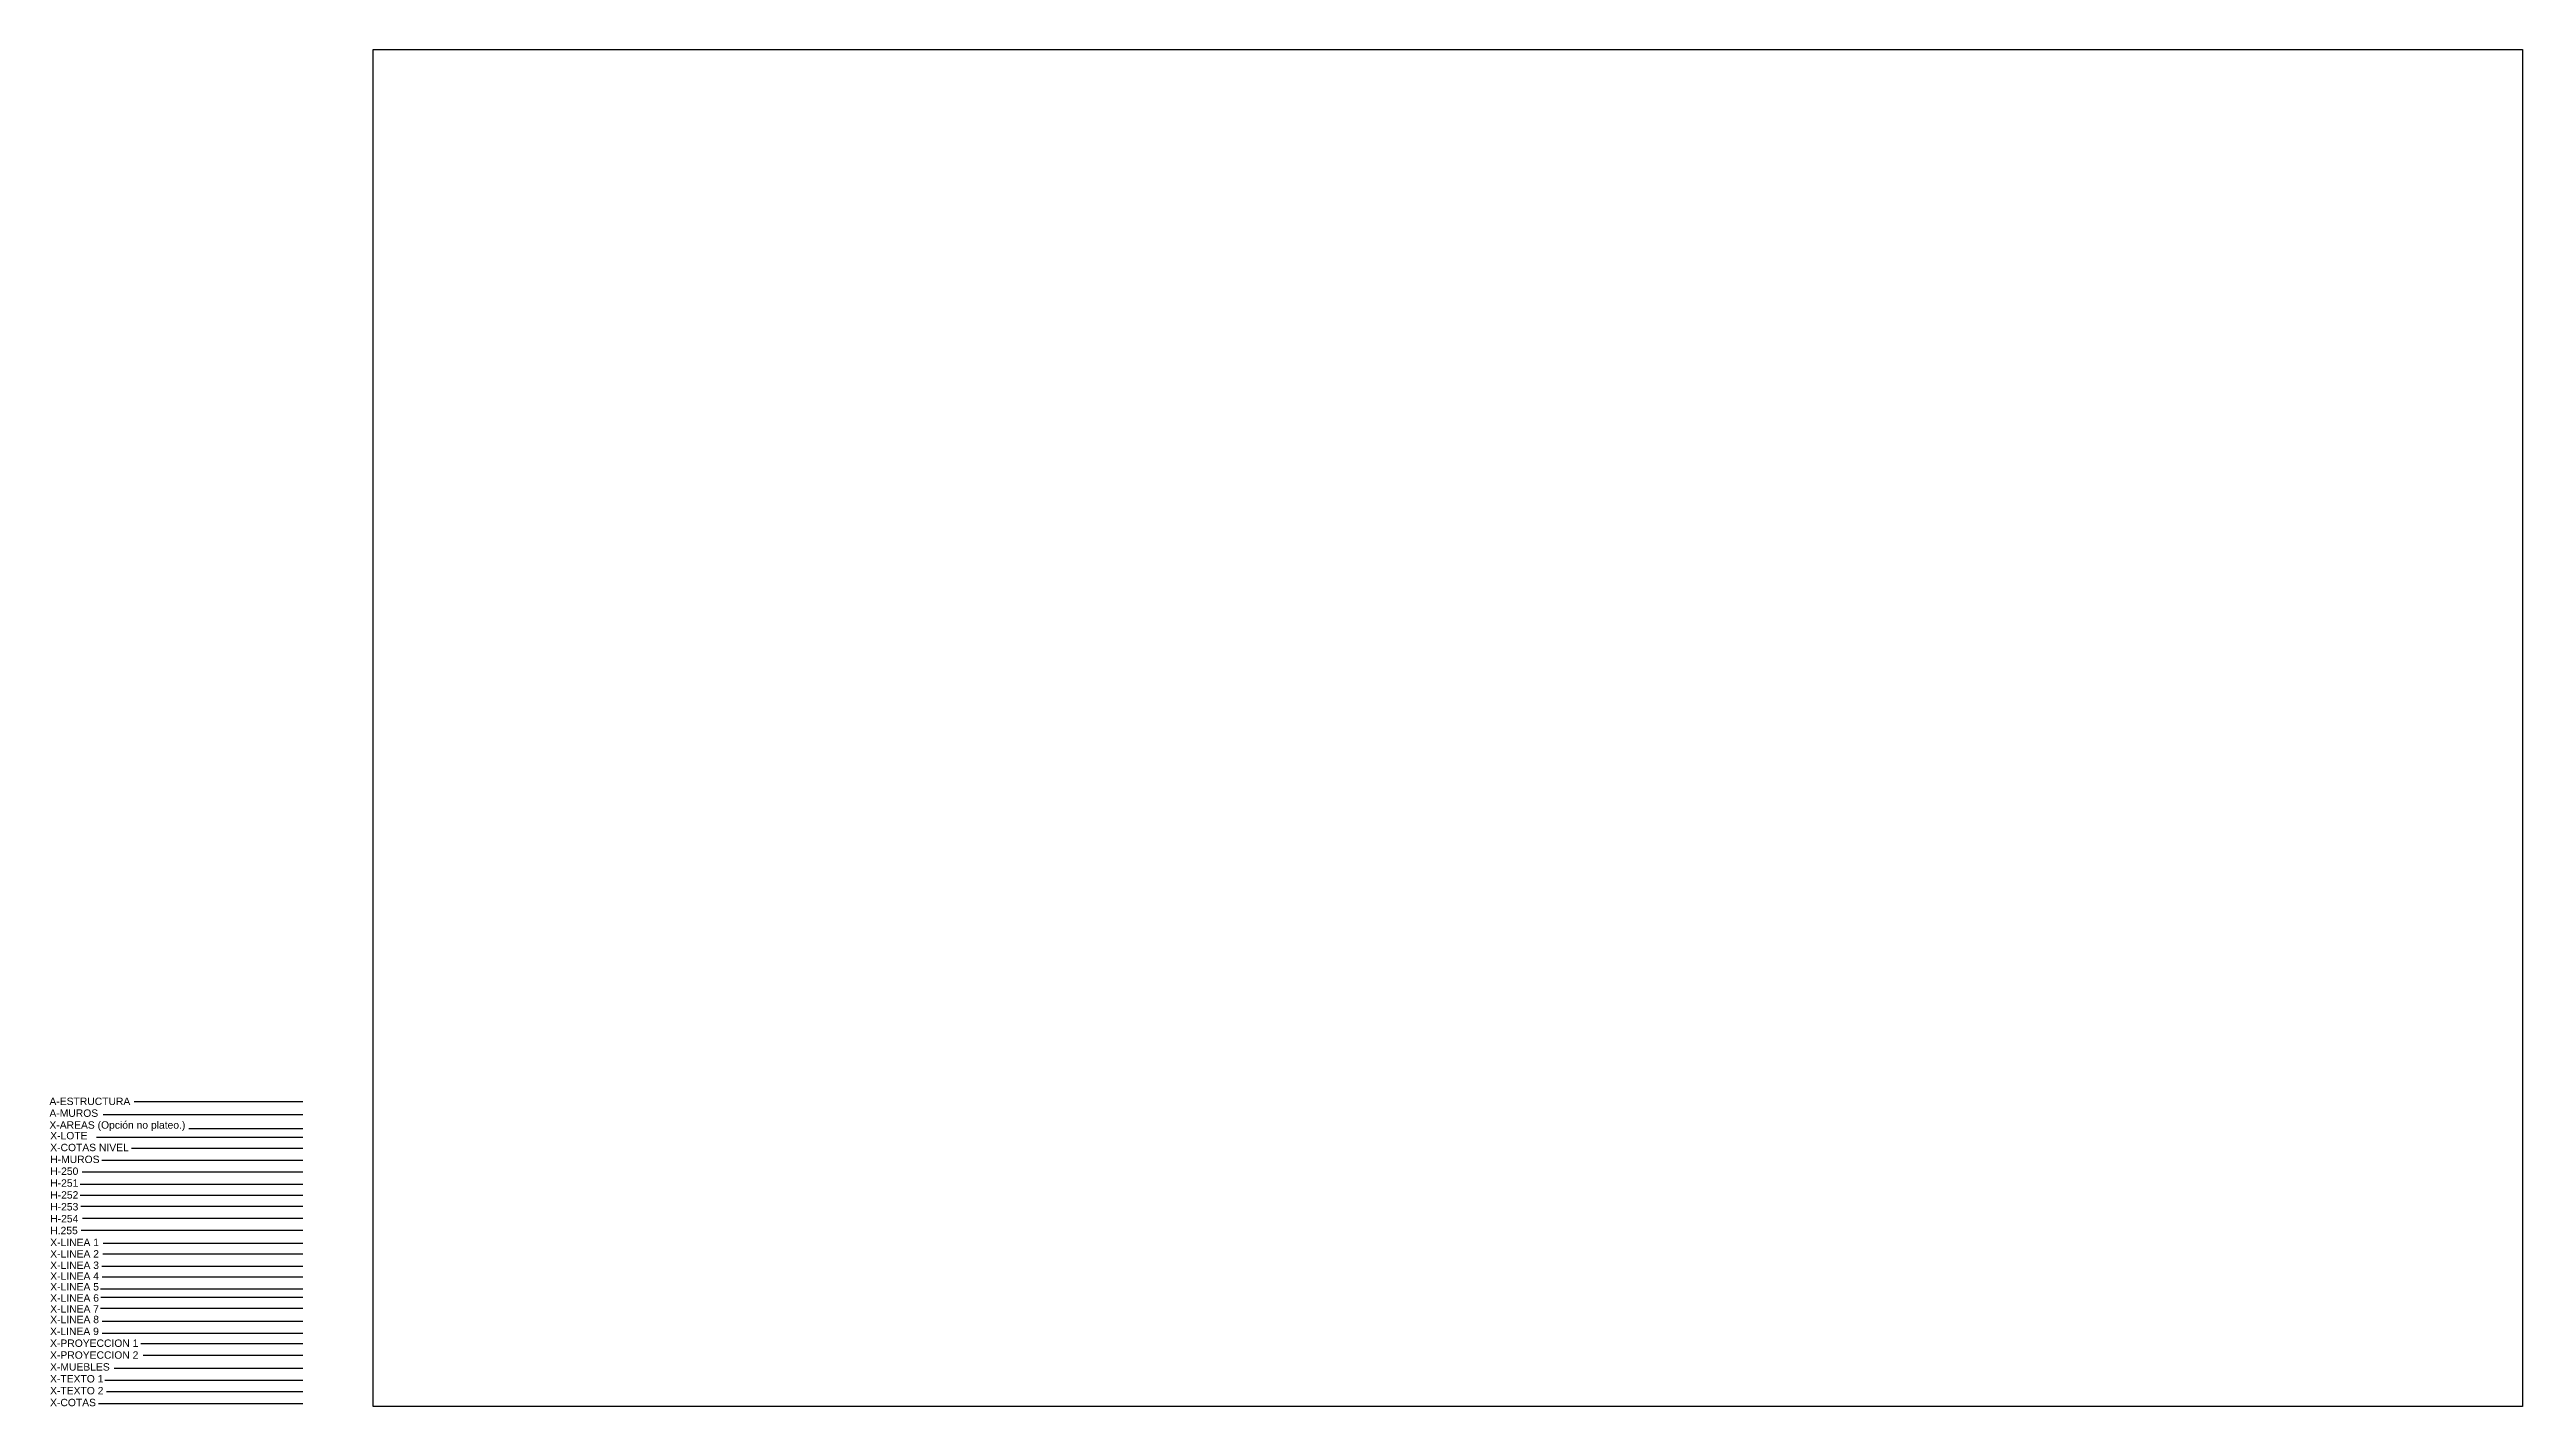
# Model space of a CAD drawing. Header units: metres. Extents: x 399.3 to 481.3, y 1179 to 1206.6.
# Drawn here: x 399.3 to 449.5, y 1179 to 1206.6 of the extents above; entities that cross this region are included whole.
import ezdxf

# ---------------------------------------------------------------- set-up
doc = ezdxf.new("R2010")
doc.units = ezdxf.units.M
doc.linetypes.add('DASHDOT', pattern=[25.4, 12.7, -6.35, 0, -6.35])
doc.linetypes.add('DASHDOT2', pattern=[12.7, 6.35, -3.175, 0, -3.175])
for name, color, linetype in [('A-ESTRUCTURA', 6, 'Continuous'), ('A-MUROS', 5, 'Continuous'), ('H-250', 250, 'Continuous'), ('H-251', 251, 'Continuous'), ('H-252', 252, 'Continuous'), ('H-253', 253, 'Continuous'), ('H-254', 254, 'Continuous'), ('H-255', 255, 'Continuous'), ('H-MUROS', 8, 'Continuous'), ('X-COTAS', 2, 'Continuous'), ('X-COTAS NIVEL', 253, 'Continuous'), ('X-LINEA 1', 7, 'Continuous'), ('X-LINEA 2', 6, 'Continuous'), ('X-LINEA 3', 5, 'Continuous'), ('X-LINEA 4', 4, 'Continuous'), ('X-LINEA 5', 3, 'Continuous'), ('X-LINEA 6', 2, 'Continuous'), ('X-LINEA 7', 1, 'Continuous'), ('X-LINEA 8', 8, 'Continuous'), ('X-LINEA 9', 9, 'Continuous'), ('X-LOTE', 30, 'DASHDOT'), ('X-MUEBLES', 9, 'Continuous'), ('X-PROYECCION 1', 1, 'DASHDOT2'), ('X-PROYECCION 2', 8, 'DASHDOT2'), ('X-TEXTO 1', 3, 'Continuous'), ('X-TEXTO 2', 2, 'Continuous')]:
    doc.layers.add(name, color=color, linetype=linetype)
doc.layers.add('X-AREAS (opción no plateo.)', color=4, linetype='Continuous', plot=False)
doc.styles.get("Standard").update_dxf_attribs({"font": 'arial.ttf'})

msp = doc.modelspace()

# ---------------------------------------------------------------- texts
at = {"layer": 'A-ESTRUCTURA'}
msp.add_text('A-ESTRUCTURA', height=0.15, dxfattribs=at).set_placement((399.32, 1185.156))
at = {"layer": 'A-MUROS'}
msp.add_text('A-MUROS', height=0.15, dxfattribs=at).set_placement((399.32, 1184.916))
at = {"layer": 'H-250'}
msp.add_text('H-250', height=0.15, dxfattribs=at).set_placement((399.336, 1183.737))
at = {"layer": 'H-251'}
msp.add_text('H-251', height=0.15, dxfattribs=at).set_placement((399.336, 1183.496))
at = {"layer": 'H-252'}
msp.add_text('H-252', height=0.15, dxfattribs=at).set_placement((399.336, 1183.255))
at = {"layer": 'H-253'}
msp.add_text('H-253', height=0.15, dxfattribs=at).set_placement((399.336, 1183.014))
at = {"layer": 'H-254'}
msp.add_text('H-254', height=0.15, dxfattribs=at).set_placement((399.336, 1182.773))
at = {"layer": 'H-255'}
msp.add_text('H.255', height=0.15, dxfattribs=at).set_placement((399.336, 1182.532))
at = {"layer": 'H-MUROS'}
msp.add_text('H-MUROS', height=0.15, dxfattribs=at).set_placement((399.336, 1183.977))
at = {"layer": 'X-AREAS (opción no plateo.)'}
msp.add_text('X-AREAS (Opción no plateo.)', height=0.15, dxfattribs=at).set_placement((399.32, 1184.675))
at = {"layer": 'X-COTAS'}
msp.add_text('X-COTAS', height=0.15, dxfattribs=at).set_placement((399.333, 1179.039))
at = {"layer": 'X-COTAS NIVEL'}
msp.add_text('X-COTAS NIVEL', height=0.15, dxfattribs=at).set_placement((399.336, 1184.218))
at = {"layer": 'X-LINEA 1'}
msp.add_text('X-LINEA 1', height=0.15, dxfattribs=at).set_placement((399.336, 1182.291))
at = {"layer": 'X-LINEA 2'}
msp.add_text('X-LINEA 2', height=0.15, dxfattribs=at).set_placement((399.336, 1182.057))
at = {"layer": 'X-LINEA 3'}
msp.add_text('X-LINEA 3', height=0.15, dxfattribs=at).set_placement((399.336, 1181.827))
at = {"layer": 'X-LINEA 4'}
msp.add_text('X-LINEA 4', height=0.15, dxfattribs=at).set_placement((399.336, 1181.606))
at = {"layer": 'X-LINEA 5'}
msp.add_text('X-LINEA 5', height=0.15, dxfattribs=at).set_placement((399.336, 1181.389))
at = {"layer": 'X-LINEA 6'}
msp.add_text('X-LINEA 6', height=0.15, dxfattribs=at).set_placement((399.336, 1181.162))
at = {"layer": 'X-LINEA 7'}
msp.add_text('X-LINEA 7', height=0.15, dxfattribs=at).set_placement((399.336, 1180.94))
at = {"layer": 'X-LINEA 8'}
msp.add_text('X-LINEA 8', height=0.15, dxfattribs=at).set_placement((399.336, 1180.725))
at = {"layer": 'X-LINEA 9'}
msp.add_text('X-LINEA 9', height=0.15, dxfattribs=at).set_placement((399.333, 1180.485))
at = {"layer": 'X-LOTE'}
msp.add_text('X-LOTE', height=0.15, dxfattribs=at).set_placement((399.336, 1184.459))
at = {"layer": 'X-MUEBLES'}
msp.add_text('X-MUEBLES', height=0.15, dxfattribs=at).set_placement((399.333, 1179.762))
at = {"layer": 'X-PROYECCION 1'}
msp.add_text('X-PROYECCION 1', height=0.15, dxfattribs=at).set_placement((399.333, 1180.244))
at = {"layer": 'X-PROYECCION 2'}
msp.add_text('X-PROYECCION 2', height=0.15, dxfattribs=at).set_placement((399.333, 1180.003))
at = {"layer": 'X-TEXTO 1'}
msp.add_text('X-TEXTO 1', height=0.15, dxfattribs=at).set_placement((399.333, 1179.521))
at = {"layer": 'X-TEXTO 2'}
msp.add_text('X-TEXTO 2', height=0.15, dxfattribs=at).set_placement((399.333, 1179.28))

# ---------------------------------------------------------------- linework, layer by layer
at = {"layer": 'A-ESTRUCTURA'}
msp.add_lwpolyline([(401.037, 1185.224), (404.468, 1185.224)], dxfattribs=at)
at = {"layer": 'A-MUROS'}
msp.add_lwpolyline([(400.412, 1184.961), (404.468, 1184.961)], dxfattribs=at)
at = {"layer": 'H-250'}
msp.add_lwpolyline([(399.983, 1183.801), (404.468, 1183.801)], dxfattribs=at)
at = {"layer": 'H-251'}
msp.add_lwpolyline([(399.944, 1183.547), (404.468, 1183.547)], dxfattribs=at)
at = {"layer": 'H-252'}
msp.add_lwpolyline([(399.944, 1183.323), (404.468, 1183.323)], dxfattribs=at)
at = {"layer": 'H-253'}
msp.add_lwpolyline([(399.954, 1183.099), (404.468, 1183.099)], dxfattribs=at)
at = {"layer": 'H-254'}
msp.add_lwpolyline([(399.993, 1182.855), (404.468, 1182.855)], dxfattribs=at)
at = {"layer": 'H-255'}
msp.add_lwpolyline([(399.964, 1182.611), (404.468, 1182.611)], dxfattribs=at)
at = {"layer": 'H-MUROS'}
msp.add_lwpolyline([(400.383, 1184.035), (404.468, 1184.035)], dxfattribs=at)
at = {"layer": 'X-AREAS (opción no plateo.)'}
msp.add_lwpolyline([(402.149, 1184.678), (404.468, 1184.678)], dxfattribs=at)
at = {"layer": 'X-COTAS'}
msp.add_lwpolyline([(400.315, 1179.091), (404.468, 1179.091)], dxfattribs=at)
at = {"layer": 'X-COTAS NIVEL'}
msp.add_lwpolyline([(400.988, 1184.278), (404.468, 1184.278)], dxfattribs=at)
at = {"layer": 'X-LINEA 1'}
msp.add_lwpolyline([(400.412, 1182.348), (404.468, 1182.348)], dxfattribs=at)
at = {"layer": 'X-LINEA 2'}
msp.add_lwpolyline([(405.893, 1206.592), (449.54, 1206.592), (449.54, 1179.032), (405.893, 1179.032)], close=True, dxfattribs=at)
msp.add_lwpolyline([(400.403, 1182.133), (404.468, 1182.133)], dxfattribs=at)
at = {"layer": 'X-LINEA 3'}
msp.add_lwpolyline([(400.383, 1181.88), (404.468, 1181.88)], dxfattribs=at)
at = {"layer": 'X-LINEA 4'}
msp.add_lwpolyline([(400.393, 1181.665), (404.468, 1181.665)], dxfattribs=at)
at = {"layer": 'X-LINEA 5'}
msp.add_lwpolyline([(400.354, 1181.421), (404.468, 1181.421)], dxfattribs=at)
at = {"layer": 'X-LINEA 6'}
msp.add_lwpolyline([(400.364, 1181.256), (404.468, 1181.256)], dxfattribs=at)
at = {"layer": 'X-LINEA 7'}
msp.add_lwpolyline([(400.354, 1181.031), (404.468, 1181.031)], dxfattribs=at)
at = {"layer": 'X-LINEA 8'}
msp.add_lwpolyline([(400.393, 1180.768), (404.468, 1180.768)], dxfattribs=at)
at = {"layer": 'X-LINEA 9'}
msp.add_lwpolyline([(400.393, 1180.524), (404.468, 1180.524)], dxfattribs=at)
at = {"layer": 'X-LOTE'}
msp.add_lwpolyline([(400.276, 1184.503), (404.468, 1184.503)], dxfattribs=at)
at = {"layer": 'X-MUEBLES'}
msp.add_lwpolyline([(400.637, 1179.812), (404.468, 1179.812)], dxfattribs=at)
at = {"layer": 'X-PROYECCION 1'}
msp.add_lwpolyline([(401.173, 1180.31), (404.468, 1180.31)], dxfattribs=at)
at = {"layer": 'X-PROYECCION 2'}
msp.add_lwpolyline([(401.222, 1180.076), (404.468, 1180.076)], dxfattribs=at)
at = {"layer": 'X-TEXTO 1'}
msp.add_lwpolyline([(400.442, 1179.569), (404.468, 1179.569)], dxfattribs=at)
at = {"layer": 'X-TEXTO 2'}
msp.add_lwpolyline([(400.481, 1179.335), (404.468, 1179.335)], dxfattribs=at)

msp.set_redraw_order([(e.dxf.handle, doc.entitydb.next_handle()) for e in msp.query("TEXT MTEXT ATTDEF DIMENSION ARC_DIMENSION")])  # texts and dimensions are drawn at this point

doc.saveas('drawing.dxf')
